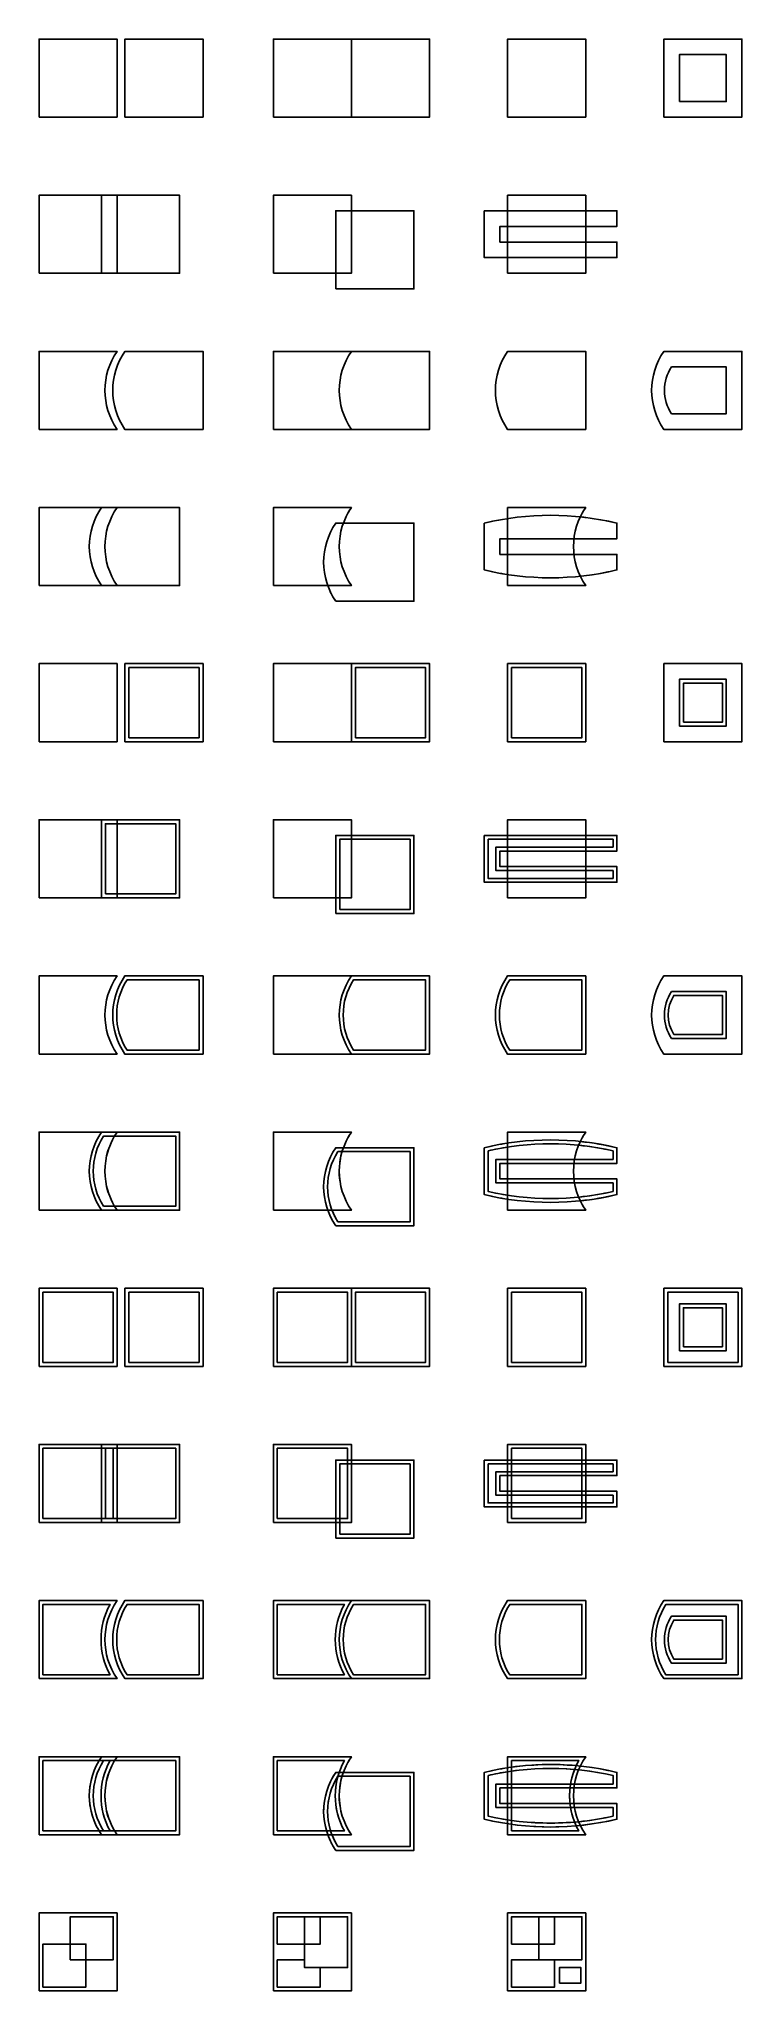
# Model space of a CAD drawing. Extents: x 10 to 100, y -190 to 60.
import ezdxf

# ---------------------------------------------------------------- set-up
doc = ezdxf.new("R2010")
doc.units = 0
for name, color, linetype in [('layer 1', 7, 'Continuous'), ('layer 10', 7, 'Continuous'), ('layer 11', 7, 'Continuous'), ('layer 12', 7, 'Continuous'), ('layer 13', 7, 'Continuous'), ('layer 14', 7, 'Continuous'), ('layer 15', 7, 'Continuous'), ('layer 16', 7, 'Continuous'), ('layer 17', 7, 'Continuous'), ('layer 18', 7, 'Continuous'), ('layer 19', 7, 'Continuous'), ('layer 2', 7, 'Continuous'), ('layer 20', 7, 'Continuous'), ('layer 21', 7, 'Continuous'), ('layer 22', 7, 'Continuous'), ('layer 23', 7, 'Continuous'), ('layer 24', 7, 'Continuous'), ('layer 25', 7, 'Continuous'), ('layer 26', 7, 'Continuous'), ('layer 27', 7, 'Continuous'), ('layer 28', 7, 'Continuous'), ('layer 29', 7, 'Continuous'), ('layer 3', 7, 'Continuous'), ('layer 30', 7, 'Continuous'), ('layer 31', 7, 'Continuous'), ('layer 32', 7, 'Continuous'), ('layer 33', 7, 'Continuous'), ('layer 34', 7, 'Continuous'), ('layer 35', 7, 'Continuous'), ('layer 36', 7, 'Continuous'), ('layer 37', 7, 'Continuous'), ('layer 38', 7, 'Continuous'), ('layer 39', 7, 'Continuous'), ('layer 4', 7, 'Continuous'), ('layer 40', 7, 'Continuous'), ('layer 41', 7, 'Continuous'), ('layer 42', 7, 'Continuous'), ('layer 43', 7, 'Continuous'), ('layer 44', 7, 'Continuous'), ('layer 45', 7, 'Continuous'), ('layer 5', 7, 'Continuous'), ('layer 6', 7, 'Continuous'), ('layer 7', 7, 'Continuous'), ('layer 8', 7, 'Continuous'), ('layer 9', 7, 'Continuous')]:
    doc.layers.add(name, color=color, linetype=linetype)

msp = doc.modelspace()

# ---------------------------------------------------------------- hatches: boundary and pattern name
at = {"layer": 'layer 1', "lineweight": 0}
h = msp.add_hatch(dxfattribs=at)
h.set_pattern_fill('LINE', color=4, scale=0.5, angle=45, style=0, pattern_type=0)
h.set_pattern_definition([])
h.paths.add_polyline_path([(10, 50), (20, 50), (20, 60), (10, 60)])
h = msp.add_hatch(dxfattribs=at)
h.set_pattern_fill('LINE', color=4, scale=0.5, angle=45, style=0, pattern_type=0)
h.set_pattern_definition([])
h.paths.add_polyline_path([(21, 50), (31, 50), (31, 60), (21, 60)])
at = {"layer": 'layer 10', "lineweight": 0}
h = msp.add_hatch(dxfattribs=at)
h.set_pattern_fill('LINE', color=4, scale=0.5, angle=45, style=0, pattern_type=0)
h.set_pattern_definition([])
h.paths.add_polyline_path([(70, 10), (80, 10), (80, 20), (70, 20, 0.31265)])
at = {"layer": 'layer 11', "lineweight": 0}
h = msp.add_hatch(dxfattribs=at)
h.set_pattern_fill('LINE', color=4, scale=0.5, angle=45, style=0, pattern_type=0)
h.set_pattern_definition([])
h.paths.add_polyline_path([(90, 10), (100, 10), (100, 20), (90, 20, 0.31265)])
at = {"layer": 'layer 12', "lineweight": 0}
h = msp.add_hatch(dxfattribs=at)
h.set_pattern_fill('LINE', color=4, scale=0.5, angle=45, style=0, pattern_type=0)
h.set_pattern_definition([])
h.paths.add_polyline_path([(20, -10), (28, -10), (28, 0), (20, 0), (18, 0), (10, 0), (10, -10), (18, -10)])
at = {"layer": 'layer 13', "lineweight": 0}
h = msp.add_hatch(dxfattribs=at)
h.set_pattern_fill('LINE', color=4, scale=0.5, angle=45, style=0, pattern_type=0)
h.set_pattern_definition([])
h.paths.add_polyline_path([(48.97, -2), (58, -2), (58, -12), (48, -12, -0.064399), (46.97, -10), (40, -10), (40, 0), (50, 0, 0.064399)])
at = {"layer": 'layer 14', "lineweight": 0}
h = msp.add_hatch(dxfattribs=at)
h.set_pattern_fill('LINE', color=4, scale=0.5, angle=45, style=0, pattern_type=0)
h.set_pattern_definition([])
h.paths.add_polyline_path([(79.3, -1.2, -0.032664), (84, -2), (84, -4), (78.49, -4, 0.057148), (78.49, -6), (84, -6), (84, -8, -0.032664), (79.3, -8.8, 0.039454), (80, -10), (70, -10), (70, -8.59, -0.020944), (67, -8), (67, -2, -0.020944), (70, -1.41), (70, 0), (80, 0, 0.039454)])
h.paths.add_polyline_path([(70, -4), (69, -4), (69, -6), (70, -6)])
at = {"layer": 'layer 15', "lineweight": 0}
h = msp.add_hatch(dxfattribs=at)
h.set_pattern_fill('LINE', color=4, scale=0.5, angle=45, style=0, pattern_type=0)
h.set_pattern_definition([])
h.paths.add_polyline_path([(10, -30), (20, -30), (20, -20), (10, -20)])
h = msp.add_hatch(dxfattribs=at)
h.set_pattern_fill('LINE', color=4, scale=0.5, angle=45, style=0, pattern_type=0)
h.set_pattern_definition([])
h.paths.add_polyline_path([(21, -30), (31, -30), (31, -20), (21, -20)])
h.paths.add_polyline_path([(21.5, -29.5), (30.5, -29.5), (30.5, -20.5), (21.5, -20.5)])
at = {"layer": 'layer 16', "lineweight": 0}
h = msp.add_hatch(dxfattribs=at)
h.set_pattern_fill('LINE', color=4, scale=0.5, angle=45, style=0, pattern_type=0)
h.set_pattern_definition([])
h.paths.add_polyline_path([(50, -30), (60, -30), (60, -20), (50, -20), (40, -20), (40, -30)])
h.paths.add_polyline_path([(50.5, -29.5), (59.5, -29.5), (59.5, -20.5), (50.5, -20.5)])
at = {"layer": 'layer 17', "lineweight": 0}
h = msp.add_hatch(dxfattribs=at)
h.set_pattern_fill('LINE', color=4, scale=0.5, angle=45, style=0, pattern_type=0)
h.set_pattern_definition([])
h.paths.add_polyline_path([(70, -30), (80, -30), (80, -20), (70, -20)])
h.paths.add_polyline_path([(70.5, -29.5), (79.5, -29.5), (79.5, -20.5), (70.5, -20.5)])
at = {"layer": 'layer 18', "lineweight": 0}
h = msp.add_hatch(dxfattribs=at)
h.set_pattern_fill('LINE', color=4, scale=0.5, angle=45, style=0, pattern_type=0)
h.set_pattern_definition([])
h.paths.add_polyline_path([(90, -30), (100, -30), (100, -20), (90, -20)])
at = {"layer": 'layer 19', "lineweight": 0}
h = msp.add_hatch(dxfattribs=at)
h.set_pattern_fill('LINE', color=4, scale=0.5, angle=45, style=0, pattern_type=0)
h.set_pattern_definition([])
h.paths.add_polyline_path([(20, -50), (28, -50), (28, -40), (20, -40), (18, -40), (10, -40), (10, -50), (18, -50)])
h.paths.add_polyline_path([(20, -49.5), (27.5, -49.5), (27.5, -40.5), (20, -40.5)])
at = {"layer": 'layer 2', "lineweight": 0}
h = msp.add_hatch(dxfattribs=at)
h.set_pattern_fill('LINE', color=4, scale=0.5, angle=45, style=0, pattern_type=0)
h.set_pattern_definition([])
h.paths.add_polyline_path([(50, 50), (60, 50), (60, 60), (50, 60), (40, 60), (40, 50)])
at = {"layer": 'layer 20', "lineweight": 0}
h = msp.add_hatch(dxfattribs=at)
h.set_pattern_fill('LINE', color=4, scale=0.5, angle=45, style=0, pattern_type=0)
h.set_pattern_definition([])
h.paths.add_polyline_path([(50, -42), (58, -42), (58, -52), (48, -52), (48, -50), (40, -50), (40, -40), (50, -40)])
h.paths.add_polyline_path([(50, -42.5), (57.5, -42.5), (57.5, -51.5), (48.5, -51.5), (48.5, -50), (50, -50)])
at = {"layer": 'layer 21', "lineweight": 0}
h = msp.add_hatch(dxfattribs=at)
h.set_pattern_fill('LINE', color=4, scale=0.5, angle=45, style=0, pattern_type=0)
h.set_pattern_definition([])
h.paths.add_polyline_path([(80, -42), (84, -42), (84, -44), (80, -44), (80, -46), (84, -46), (84, -48), (80, -48), (80, -50), (70, -50), (70, -48), (67, -48), (67, -42), (70, -42), (70, -40), (80, -40)])
h.paths.add_polyline_path([(70, -44), (69, -44), (69, -46), (70, -46)])
h.paths.add_polyline_path([(80, -42.5), (83.5, -42.5), (83.5, -43.5), (80, -43.5)])
h.paths.add_polyline_path([(70, -42.5), (67.5, -42.5), (67.5, -47.5), (70, -47.5), (70, -46.5), (68.5, -46.5), (68.5, -43.5), (70, -43.5)])
h.paths.add_polyline_path([(80, -46.5), (83.5, -46.5), (83.5, -47.5), (80, -47.5)])
at = {"layer": 'layer 22', "lineweight": 0}
h = msp.add_hatch(dxfattribs=at)
h.set_pattern_fill('LINE', color=4, scale=0.5, angle=45, style=0, pattern_type=0)
h.set_pattern_definition([])
h.paths.add_polyline_path([(10, -70), (20, -70, -0.31265), (20, -60), (10, -60)])
h = msp.add_hatch(dxfattribs=at)
h.set_pattern_fill('LINE', color=4, scale=0.5, angle=45, style=0, pattern_type=0)
h.set_pattern_definition([])
h.paths.add_polyline_path([(21, -70), (31, -70), (31, -60), (21, -60, 0.31265)])
h.paths.add_polyline_path([(21.27, -69.5), (30.5, -69.5), (30.5, -60.5), (21.27, -60.5, 0.295556)])
at = {"layer": 'layer 23', "lineweight": 0}
h = msp.add_hatch(dxfattribs=at)
h.set_pattern_fill('LINE', color=4, scale=0.5, angle=45, style=0, pattern_type=0)
h.set_pattern_definition([])
h.paths.add_polyline_path([(50, -70), (60, -70), (60, -60), (50, -60), (40, -60), (40, -70)])
h.paths.add_polyline_path([(50.27, -69.5), (59.5, -69.5), (59.5, -60.5), (50.27, -60.5, 0.295556)])
at = {"layer": 'layer 24', "lineweight": 0}
h = msp.add_hatch(dxfattribs=at)
h.set_pattern_fill('LINE', color=4, scale=0.5, angle=45, style=0, pattern_type=0)
h.set_pattern_definition([])
h.paths.add_polyline_path([(70, -70), (80, -70), (80, -60), (70, -60, 0.31265)])
h.paths.add_polyline_path([(70.27, -69.5), (79.5, -69.5), (79.5, -60.5), (70.27, -60.5, 0.295556)])
at = {"layer": 'layer 25', "lineweight": 0}
h = msp.add_hatch(dxfattribs=at)
h.set_pattern_fill('LINE', color=4, scale=0.5, angle=45, style=0, pattern_type=0)
h.set_pattern_definition([])
h.paths.add_polyline_path([(90, -70), (100, -70), (100, -60), (90, -60, 0.31265)])
at = {"layer": 'layer 26', "lineweight": 0}
h = msp.add_hatch(dxfattribs=at)
h.set_pattern_fill('LINE', color=4, scale=0.5, angle=45, style=0, pattern_type=0)
h.set_pattern_definition([])
h.paths.add_polyline_path([(20, -90), (28, -90), (28, -80), (20, -80), (18, -80), (10, -80), (10, -90), (18, -90)])
h.paths.add_polyline_path([(19.68, -89.5), (27.5, -89.5), (27.5, -80.5), (19.68, -80.5, 0.275831)])
at = {"layer": 'layer 27', "lineweight": 0}
h = msp.add_hatch(dxfattribs=at)
h.set_pattern_fill('LINE', color=4, scale=0.5, angle=45, style=0, pattern_type=0)
h.set_pattern_definition([])
h.paths.add_polyline_path([(48.97, -82), (58, -82), (58, -92), (48, -92, -0.064399), (46.97, -90), (40, -90), (40, -80), (50, -80, 0.064399)])
h.paths.add_polyline_path([(48.8, -82.5), (57.5, -82.5), (57.5, -91.5), (48.27, -91.5, -0.051017), (47.5, -90), (50, -90, -0.227521)])
at = {"layer": 'layer 28', "lineweight": 0}
h = msp.add_hatch(dxfattribs=at)
h.set_pattern_fill('LINE', color=4, scale=0.5, angle=45, style=0, pattern_type=0)
h.set_pattern_definition([])
h.paths.add_polyline_path([(79.3, -81.2, -0.032664), (84, -82), (84, -84), (78.49, -84, 0.057148), (78.49, -86), (84, -86), (84, -88, -0.032664), (79.3, -88.8, 0.039454), (80, -90), (70, -90), (70, -88.59, -0.020944), (67, -88), (67, -82, -0.020944), (70, -81.41), (70, -80), (80, -80, 0.039454)])
h.paths.add_polyline_path([(70, -84), (69, -84), (69, -86), (70, -86)])
h.paths.add_polyline_path([(79.09, -81.68, -0.031055), (83.5, -82.4), (83.5, -83.5), (78.57, -83.5, -0.054213)])
h.paths.add_polyline_path([(70, -81.92, 0.017679), (67.5, -82.4), (67.5, -87.6, 0.017679), (70, -88.08), (70, -86.5), (68.5, -86.5), (68.5, -83.5), (70, -83.5)])
h.paths.add_polyline_path([(78.57, -86.5), (83.5, -86.5), (83.5, -87.6, -0.031055), (79.09, -88.32, -0.054213)])
at = {"layer": 'layer 29', "lineweight": 0}
h = msp.add_hatch(dxfattribs=at)
h.set_pattern_fill('LINE', color=4, scale=0.5, angle=45, style=0, pattern_type=0)
h.set_pattern_definition([])
h.paths.add_polyline_path([(10, -110), (20, -110), (20, -100), (10, -100)])
h.paths.add_polyline_path([(10.5, -109.5), (19.5, -109.5), (19.5, -100.5), (10.5, -100.5)])
h = msp.add_hatch(dxfattribs=at)
h.set_pattern_fill('LINE', color=4, scale=0.5, angle=45, style=0, pattern_type=0)
h.set_pattern_definition([])
h.paths.add_polyline_path([(21, -110), (31, -110), (31, -100), (21, -100)])
h.paths.add_polyline_path([(21.5, -109.5), (30.5, -109.5), (30.5, -100.5), (21.5, -100.5)])
at = {"layer": 'layer 3', "lineweight": 0}
h = msp.add_hatch(dxfattribs=at)
h.set_pattern_fill('LINE', color=4, scale=0.5, angle=45, style=0, pattern_type=0)
h.set_pattern_definition([])
h.paths.add_polyline_path([(70, 50), (80, 50), (80, 60), (70, 60)])
at = {"layer": 'layer 30', "lineweight": 0}
h = msp.add_hatch(dxfattribs=at)
h.set_pattern_fill('LINE', color=4, scale=0.5, angle=45, style=0, pattern_type=0)
h.set_pattern_definition([])
h.paths.add_polyline_path([(50, -110), (60, -110), (60, -100), (50, -100), (40, -100), (40, -110)])
h.paths.add_polyline_path([(50.5, -109.5), (59.5, -109.5), (59.5, -100.5), (50.5, -100.5)])
h.paths.add_polyline_path([(40.5, -109.5), (49.5, -109.5), (49.5, -100.5), (40.5, -100.5)])
at = {"layer": 'layer 31', "lineweight": 0}
h = msp.add_hatch(dxfattribs=at)
h.set_pattern_fill('LINE', color=4, scale=0.5, angle=45, style=0, pattern_type=0)
h.set_pattern_definition([])
h.paths.add_polyline_path([(70, -110), (80, -110), (80, -100), (70, -100)])
h.paths.add_polyline_path([(70.5, -109.5), (79.5, -109.5), (79.5, -100.5), (70.5, -100.5)])
at = {"layer": 'layer 32', "lineweight": 0}
h = msp.add_hatch(dxfattribs=at)
h.set_pattern_fill('LINE', color=4, scale=0.5, angle=45, style=0, pattern_type=0)
h.set_pattern_definition([])
h.paths.add_polyline_path([(90, -110), (100, -110), (100, -100), (90, -100)])
h.paths.add_polyline_path([(90.5, -109.5), (99.5, -109.5), (99.5, -100.5), (90.5, -100.5)])
h = msp.add_hatch(dxfattribs=at)
h.set_pattern_fill('LINE', color=4, scale=0.5, angle=45, style=0, pattern_type=0)
h.set_pattern_definition([])
h.paths.add_polyline_path([(92, -108), (98, -108), (98, -102), (92, -102)])
h.paths.add_polyline_path([(92.5, -107.5), (97.5, -107.5), (97.5, -102.5), (92.5, -102.5)])
at = {"layer": 'layer 33', "lineweight": 0}
h = msp.add_hatch(dxfattribs=at)
h.set_pattern_fill('LINE', color=4, scale=0.5, angle=45, style=0, pattern_type=0)
h.set_pattern_definition([])
h.paths.add_polyline_path([(20, -130), (28, -130), (28, -120), (20, -120), (18, -120), (10, -120), (10, -130), (18, -130)])
h.paths.add_polyline_path([(18, -129.5), (18, -120.5), (10.5, -120.5), (10.5, -129.5)])
h.paths.add_polyline_path([(20, -129.5), (27.5, -129.5), (27.5, -120.5), (20, -120.5)])
h.paths.add_polyline_path([(19.5, -129.5), (19.5, -120.5), (18.5, -120.5), (18.5, -129.5)])
at = {"layer": 'layer 34', "lineweight": 0}
h = msp.add_hatch(dxfattribs=at)
h.set_pattern_fill('LINE', color=4, scale=0.5, angle=45, style=0, pattern_type=0)
h.set_pattern_definition([])
h.paths.add_polyline_path([(50, -122), (58, -122), (58, -132), (48, -132), (48, -130), (40, -130), (40, -120), (50, -120)])
h.paths.add_polyline_path([(49.5, -122), (48, -122), (48, -129.5), (40.5, -129.5), (40.5, -120.5), (49.5, -120.5)])
h.paths.add_polyline_path([(50, -122.5), (57.5, -122.5), (57.5, -131.5), (48.5, -131.5), (48.5, -130), (50, -130)])
h.paths.add_polyline_path([(49.5, -122.5), (48.5, -122.5), (48.5, -129.5), (49.5, -129.5)])
at = {"layer": 'layer 35', "lineweight": 0}
h = msp.add_hatch(dxfattribs=at)
h.set_pattern_fill('LINE', color=4, scale=0.5, angle=45, style=0, pattern_type=0)
h.set_pattern_definition([])
h.paths.add_polyline_path([(80, -122), (84, -122), (84, -124), (80, -124), (80, -126), (84, -126), (84, -128), (80, -128), (80, -130), (70, -130), (70, -128), (67, -128), (67, -122), (70, -122), (70, -120), (80, -120)])
h.paths.add_polyline_path([(79.5, -122), (70.5, -122), (70.5, -120.5), (79.5, -120.5)])
h.paths.add_polyline_path([(70, -124), (69, -124), (69, -126), (70, -126)])
h.paths.add_polyline_path([(79.5, -124), (70.5, -124), (70.5, -126), (79.5, -126)])
h.paths.add_polyline_path([(79.5, -128), (70.5, -128), (70.5, -129.5), (79.5, -129.5)])
h.paths.add_polyline_path([(80, -122.5), (83.5, -122.5), (83.5, -123.5), (80, -123.5)])
h.paths.add_polyline_path([(70, -122.5), (67.5, -122.5), (67.5, -127.5), (70, -127.5), (70, -126.5), (68.5, -126.5), (68.5, -123.5), (70, -123.5)])
h.paths.add_polyline_path([(79.5, -122.5), (70.5, -122.5), (70.5, -123.5), (79.5, -123.5)])
h.paths.add_polyline_path([(80, -126.5), (83.5, -126.5), (83.5, -127.5), (80, -127.5)])
h.paths.add_polyline_path([(79.5, -126.5), (70.5, -126.5), (70.5, -127.5), (79.5, -127.5)])
at = {"layer": 'layer 36', "lineweight": 0}
h = msp.add_hatch(dxfattribs=at)
h.set_pattern_fill('LINE', color=4, scale=0.5, angle=45, style=0, pattern_type=0)
h.set_pattern_definition([])
h.paths.add_polyline_path([(10, -150), (20, -150, -0.31265), (20, -140), (10, -140)])
h.paths.add_polyline_path([(10.5, -149.5), (19.1, -149.5, -0.258752), (19.1, -140.5), (10.5, -140.5)])
h = msp.add_hatch(dxfattribs=at)
h.set_pattern_fill('LINE', color=4, scale=0.5, angle=45, style=0, pattern_type=0)
h.set_pattern_definition([])
h.paths.add_polyline_path([(21, -150), (31, -150), (31, -140), (21, -140, 0.31265)])
h.paths.add_polyline_path([(21.27, -149.5), (30.5, -149.5), (30.5, -140.5), (21.27, -140.5, 0.295556)])
at = {"layer": 'layer 37', "lineweight": 0}
h = msp.add_hatch(dxfattribs=at)
h.set_pattern_fill('LINE', color=4, scale=0.5, angle=45, style=0, pattern_type=0)
h.set_pattern_definition([])
h.paths.add_polyline_path([(50, -150), (60, -150), (60, -140), (50, -140), (40, -140), (40, -150)])
h.paths.add_polyline_path([(50.27, -149.5), (59.5, -149.5), (59.5, -140.5), (50.27, -140.5, 0.295556)])
h.paths.add_polyline_path([(40.5, -149.5), (49.1, -149.5, -0.258752), (49.1, -140.5), (40.5, -140.5)])
at = {"layer": 'layer 38', "lineweight": 0}
h = msp.add_hatch(dxfattribs=at)
h.set_pattern_fill('LINE', color=4, scale=0.5, angle=45, style=0, pattern_type=0)
h.set_pattern_definition([])
h.paths.add_polyline_path([(70, -150), (80, -150), (80, -140), (70, -140, 0.31265)])
h.paths.add_polyline_path([(70.27, -149.5), (79.5, -149.5), (79.5, -140.5), (70.27, -140.5, 0.295556)])
at = {"layer": 'layer 39', "lineweight": 0}
h = msp.add_hatch(dxfattribs=at)
h.set_pattern_fill('LINE', color=4, scale=0.5, angle=45, style=0, pattern_type=0)
h.set_pattern_definition([])
h.paths.add_polyline_path([(90, -150), (100, -150), (100, -140), (90, -140, 0.31265)])
h.paths.add_polyline_path([(90.27, -149.5), (99.5, -149.5), (99.5, -140.5), (90.27, -140.5, 0.295556)])
h = msp.add_hatch(dxfattribs=at)
h.set_pattern_fill('LINE', color=4, scale=0.5, angle=45, style=0, pattern_type=0)
h.set_pattern_definition([])
h.paths.add_polyline_path([(91, -148), (98, -148), (98, -142), (91, -142, 0.31265)])
h.paths.add_polyline_path([(91.27, -147.5), (97.5, -147.5), (97.5, -142.5), (91.27, -142.5, 0.283282)])
at = {"layer": 'layer 4', "lineweight": 0}
h = msp.add_hatch(dxfattribs=at)
h.set_pattern_fill('LINE', color=4, scale=0.5, angle=45, style=0, pattern_type=0)
h.set_pattern_definition([])
h.paths.add_polyline_path([(90, 50), (100, 50), (100, 60), (90, 60)])
at = {"layer": 'layer 40', "lineweight": 0}
h = msp.add_hatch(dxfattribs=at)
h.set_pattern_fill('LINE', color=4, scale=0.5, angle=45, style=0, pattern_type=0)
h.set_pattern_definition([])
h.paths.add_polyline_path([(20, -170), (28, -170), (28, -160), (20, -160), (18, -160), (10, -160), (10, -170), (18, -170)])
h.paths.add_polyline_path([(17.68, -169.5, -0.275831), (17.68, -160.5), (10.5, -160.5), (10.5, -169.5)])
h.paths.add_polyline_path([(19.68, -169.5), (27.5, -169.5), (27.5, -160.5), (19.68, -160.5, 0.275831)])
h.paths.add_polyline_path([(19.1, -169.5, -0.258752), (19.1, -160.5), (18.27, -160.5, 0.295556), (18.27, -169.5)])
at = {"layer": 'layer 41', "lineweight": 0}
h = msp.add_hatch(dxfattribs=at)
h.set_pattern_fill('LINE', color=4, scale=0.5, angle=45, style=0, pattern_type=0)
h.set_pattern_definition([])
h.paths.add_polyline_path([(48.97, -162), (58, -162), (58, -172), (48, -172, -0.064399), (46.97, -170), (40, -170), (40, -160), (50, -160, 0.064399)])
h.paths.add_polyline_path([(48.44, -162), (48, -162, 0.227521), (46.8, -169.5), (40.5, -169.5), (40.5, -160.5), (49.1, -160.5, 0.044311)])
h.paths.add_polyline_path([(48.8, -162.5), (57.5, -162.5), (57.5, -171.5), (48.27, -171.5, -0.051017), (47.5, -170), (50, -170, -0.227521)])
h.paths.add_polyline_path([(48.28, -162.5), (48.27, -162.5, 0.224027), (47.32, -169.5), (49.1, -169.5, -0.19731)])
at = {"layer": 'layer 42', "lineweight": 0}
h = msp.add_hatch(dxfattribs=at)
h.set_pattern_fill('LINE', color=4, scale=0.5, angle=45, style=0, pattern_type=0)
h.set_pattern_definition([])
h.paths.add_polyline_path([(79.3, -161.2, -0.032664), (84, -162), (84, -164), (78.49, -164, 0.057148), (78.49, -166), (84, -166), (84, -168, -0.032664), (79.3, -168.8, 0.039454), (80, -170), (70, -170), (70, -168.59, -0.020944), (67, -168), (67, -162, -0.020944), (70, -161.41), (70, -160), (80, -160, 0.039454)])
h.paths.add_polyline_path([(78.78, -161.14, 0.05688), (70.5, -161.34), (70.5, -160.5), (79.1, -160.5, 0.019443)])
h.paths.add_polyline_path([(70, -164), (69, -164), (69, -166), (70, -166)])
h.paths.add_polyline_path([(77.99, -164), (70.5, -164), (70.5, -166), (77.99, -166, -0.05405)])
h.paths.add_polyline_path([(78.78, -168.86, -0.05688), (70.5, -168.66), (70.5, -169.5), (79.1, -169.5, -0.019443)])
h.paths.add_polyline_path([(79.09, -161.68, -0.031055), (83.5, -162.4), (83.5, -163.5), (78.57, -163.5, -0.054213)])
h.paths.add_polyline_path([(70, -161.92, 0.017679), (67.5, -162.4), (67.5, -167.6, 0.017679), (70, -168.08), (70, -166.5), (68.5, -166.5), (68.5, -163.5), (70, -163.5)])
h.paths.add_polyline_path([(78.57, -161.63, 0.056243), (70.5, -161.85), (70.5, -163.5), (78.06, -163.5, -0.052448)])
h.paths.add_polyline_path([(78.57, -166.5), (83.5, -166.5), (83.5, -167.6, -0.031055), (79.09, -168.32, -0.054213)])
h.paths.add_polyline_path([(78.06, -166.5), (70.5, -166.5), (70.5, -168.15, 0.056243), (78.57, -168.37, -0.052448)])
at = {"layer": 'layer 43', "lineweight": 0}
h = msp.add_hatch(dxfattribs=at)
h.set_pattern_fill('LINE', color=4, scale=0.5, angle=45, style=0, pattern_type=0)
h.set_pattern_definition([])
h.paths.add_polyline_path([(10, -190), (20, -190), (20, -180), (10, -180)])
h.paths.add_polyline_path([(16, -186), (14, -186), (14, -184), (16, -184)])
at = {"layer": 'layer 44', "lineweight": 0}
h = msp.add_hatch(dxfattribs=at)
h.set_pattern_fill('LINE', color=4, scale=0.5, angle=45, style=0, pattern_type=0)
h.set_pattern_definition([])
h.paths.add_polyline_path([(40, -190), (50, -190), (50, -180), (40, -180)])
h.paths.add_polyline_path([(44, -184), (44, -180.5), (46, -180.5), (46, -184)])
at = {"layer": 'layer 45', "lineweight": 0}
h = msp.add_hatch(dxfattribs=at)
h.set_pattern_fill('LINE', color=4, scale=0.5, angle=45, style=0, pattern_type=0)
h.set_pattern_definition([])
h.paths.add_polyline_path([(70, -190), (80, -190), (80, -180), (70, -180)])
h.paths.add_polyline_path([(76, -180.5), (74, -180.5), (74, -184), (76, -184)])
at = {"layer": 'layer 5', "lineweight": 0}
h = msp.add_hatch(dxfattribs=at)
h.set_pattern_fill('LINE', color=4, scale=0.5, angle=45, style=0, pattern_type=0)
h.set_pattern_definition([])
h.paths.add_polyline_path([(20, 30), (28, 30), (28, 40), (20, 40), (18, 40), (10, 40), (10, 30), (18, 30)])
at = {"layer": 'layer 6', "lineweight": 0}
h = msp.add_hatch(dxfattribs=at)
h.set_pattern_fill('LINE', color=4, scale=0.5, angle=45, style=0, pattern_type=0)
h.set_pattern_definition([])
h.paths.add_polyline_path([(50, 38), (58, 38), (58, 28), (48, 28), (48, 30), (40, 30), (40, 40), (50, 40)])
at = {"layer": 'layer 7', "lineweight": 0}
h = msp.add_hatch(dxfattribs=at)
h.set_pattern_fill('LINE', color=4, scale=0.5, angle=45, style=0, pattern_type=0)
h.set_pattern_definition([])
h.paths.add_polyline_path([(80, 38), (84, 38), (84, 36), (80, 36), (80, 34), (84, 34), (84, 32), (80, 32), (80, 30), (70, 30), (70, 32), (67, 32), (67, 38), (70, 38), (70, 40), (80, 40)])
h.paths.add_polyline_path([(70, 36), (69, 36), (69, 34), (70, 34)])
at = {"layer": 'layer 8', "lineweight": 0}
h = msp.add_hatch(dxfattribs=at)
h.set_pattern_fill('LINE', color=4, scale=0.5, angle=45, style=0, pattern_type=0)
h.set_pattern_definition([])
h.paths.add_polyline_path([(10, 10), (20, 10, -0.31265), (20, 20), (10, 20)])
h = msp.add_hatch(dxfattribs=at)
h.set_pattern_fill('LINE', color=4, scale=0.5, angle=45, style=0, pattern_type=0)
h.set_pattern_definition([])
h.paths.add_polyline_path([(21, 10), (31, 10), (31, 20), (21, 20, 0.31265)])
at = {"layer": 'layer 9', "lineweight": 0}
h = msp.add_hatch(dxfattribs=at)
h.set_pattern_fill('LINE', color=4, scale=0.5, angle=45, style=0, pattern_type=0)
h.set_pattern_definition([])
h.paths.add_polyline_path([(50, 10), (60, 10), (60, 20), (50, 20), (40, 20), (40, 10)])

# ---------------------------------------------------------------- linework, layer by layer
at = {"layer": 'layer 1', "color": 2}
msp.add_lwpolyline([(10, 50), (20, 50), (20, 60), (10, 60)], close=True, dxfattribs=at)
at = {"layer": 'layer 1', "color": 4, "lineweight": 13}
for points in [[(10, 50), (20, 50), (20, 60), (10, 60)], [(21, 50), (31, 50), (31, 60), (21, 60)]]:
    msp.add_lwpolyline(points, close=True, dxfattribs=at)
at = {"layer": 'layer 1', "color": 3}
msp.add_lwpolyline([(21, 50), (31, 50), (31, 60), (21, 60)], close=True, dxfattribs=at)
at = {"layer": 'layer 10', "color": 3}
msp.add_lwpolyline([(70, 10), (80, 10), (80, 20), (70, 20, 0.31265)], format="xyb", close=True, dxfattribs=at)
at = {"layer": 'layer 10', "color": 2}
msp.add_lwpolyline([(70, 10), (80, 10), (80, 20), (70, 20, 0.31265)], format="xyb", close=True, dxfattribs=at)
at = {"layer": 'layer 10', "color": 4, "lineweight": 13}
msp.add_lwpolyline([(70, 10), (80, 10), (80, 20), (70, 20, 0.31265)], format="xyb", close=True, dxfattribs=at)
at = {"layer": 'layer 11', "color": 2}
msp.add_lwpolyline([(90, 10), (100, 10), (100, 20), (90, 20, 0.31265)], format="xyb", close=True, dxfattribs=at)
at = {"layer": 'layer 11', "color": 4, "lineweight": 13}
msp.add_lwpolyline([(90, 10), (100, 10), (100, 20), (90, 20, 0.31265)], format="xyb", close=True, dxfattribs=at)
at = {"layer": 'layer 11', "color": 3}
msp.add_lwpolyline([(91, 12), (98, 12), (98, 18), (91, 18, 0.31265)], format="xyb", close=True, dxfattribs=at)
at = {"layer": 'layer 12', "color": 2}
msp.add_lwpolyline([(10, -10), (20, -10, -0.31265), (20, 0), (10, 0)], format="xyb", close=True, dxfattribs=at)
at = {"layer": 'layer 12', "color": 4, "lineweight": 13}
msp.add_lwpolyline([(20, -10), (28, -10), (28, 0), (20, 0), (18, 0), (10, 0), (10, -10), (18, -10)], close=True, dxfattribs=at)
at = {"layer": 'layer 12', "color": 3}
msp.add_lwpolyline([(18, -10), (28, -10), (28, 0), (18, 0, 0.31265)], format="xyb", close=True, dxfattribs=at)
at = {"layer": 'layer 13', "color": 2}
msp.add_lwpolyline([(40, -10), (50, -10, -0.31265), (50, 0), (40, 0)], format="xyb", close=True, dxfattribs=at)
at = {"layer": 'layer 13', "color": 4, "lineweight": 13}
msp.add_lwpolyline([(48.97, -2), (58, -2), (58, -12), (48, -12, -0.064399), (46.97, -10), (40, -10), (40, 0), (50, 0, 0.064399)], format="xyb", close=True, dxfattribs=at)
at = {"layer": 'layer 13', "color": 3}
msp.add_lwpolyline([(48, -12), (58, -12), (58, -2), (48, -2, 0.31265)], format="xyb", close=True, dxfattribs=at)
at = {"layer": 'layer 14', "color": 4, "lineweight": 13}
msp.add_lwpolyline([(79.3, -1.2, -0.032664), (84, -2), (84, -4), (78.49, -4, 0.057148), (78.49, -6), (84, -6), (84, -8, -0.032664), (79.3, -8.8, 0.039454), (80, -10), (70, -10), (70, -8.59, -0.020944), (67, -8), (67, -2, -0.020944), (70, -1.41), (70, 0), (80, 0, 0.039454)], format="xyb", close=True, dxfattribs=at)
at = {"layer": 'layer 14', "color": 2}
msp.add_lwpolyline([(70, -10), (80, -10, -0.31265), (80, 0), (70, 0)], format="xyb", close=True, dxfattribs=at)
at = {"layer": 'layer 14', "color": 3}
msp.add_lwpolyline([(67, -2, -0.11805), (84, -2), (84, -4), (69, -4), (69, -6), (84, -6), (84, -8, -0.11805), (67, -8)], format="xyb", close=True, dxfattribs=at)
at = {"layer": 'layer 14', "color": 4, "lineweight": 13}
msp.add_lwpolyline([(70, -4), (69, -4), (69, -6), (70, -6)], close=True, dxfattribs=at)
at = {"layer": 'layer 15', "color": 2}
msp.add_lwpolyline([(10, -30), (20, -30), (20, -20), (10, -20)], close=True, dxfattribs=at)
at = {"layer": 'layer 15', "color": 4, "lineweight": 13}
for points in [[(10, -30), (20, -30), (20, -20), (10, -20)], [(21, -30), (31, -30), (31, -20), (21, -20)], [(21.5, -29.5), (30.5, -29.5), (30.5, -20.5), (21.5, -20.5)]]:
    msp.add_lwpolyline(points, close=True, dxfattribs=at)
at = {"layer": 'layer 15', "color": 3}
for points in [[(21, -30), (31, -30), (31, -20), (21, -20)], [(21.5, -29.5), (30.5, -29.5), (30.5, -20.5), (21.5, -20.5)]]:
    msp.add_lwpolyline(points, close=True, dxfattribs=at)
at = {"layer": 'layer 16', "color": 2}
msp.add_lwpolyline([(40, -30), (50, -30), (50, -20), (40, -20)], close=True, dxfattribs=at)
at = {"layer": 'layer 16', "color": 4, "lineweight": 13}
for points in [[(50, -30), (60, -30), (60, -20), (50, -20), (40, -20), (40, -30)], [(50.5, -29.5), (59.5, -29.5), (59.5, -20.5), (50.5, -20.5)]]:
    msp.add_lwpolyline(points, close=True, dxfattribs=at)
at = {"layer": 'layer 16', "color": 3}
for points in [[(50, -30), (60, -30), (60, -20), (50, -20)], [(50.5, -29.5), (59.5, -29.5), (59.5, -20.5), (50.5, -20.5)]]:
    msp.add_lwpolyline(points, close=True, dxfattribs=at)
at = {"layer": 'layer 17', "color": 3}
for points in [[(70, -30), (80, -30), (80, -20), (70, -20)], [(70.5, -29.5), (79.5, -29.5), (79.5, -20.5), (70.5, -20.5)]]:
    msp.add_lwpolyline(points, close=True, dxfattribs=at)
at = {"layer": 'layer 17', "color": 2}
msp.add_lwpolyline([(70, -30), (80, -30), (80, -20), (70, -20)], close=True, dxfattribs=at)
at = {"layer": 'layer 17', "color": 4, "lineweight": 13}
for points in [[(70, -30), (80, -30), (80, -20), (70, -20)], [(70.5, -29.5), (79.5, -29.5), (79.5, -20.5), (70.5, -20.5)]]:
    msp.add_lwpolyline(points, close=True, dxfattribs=at)
at = {"layer": 'layer 18', "color": 2}
msp.add_lwpolyline([(90, -30), (100, -30), (100, -20), (90, -20)], close=True, dxfattribs=at)
at = {"layer": 'layer 18', "color": 4, "lineweight": 13}
msp.add_lwpolyline([(90, -30), (100, -30), (100, -20), (90, -20)], close=True, dxfattribs=at)
at = {"layer": 'layer 18', "color": 3}
for points in [[(92, -28), (98, -28), (98, -22), (92, -22)], [(92.5, -27.5), (97.5, -27.5), (97.5, -22.5), (92.5, -22.5)]]:
    msp.add_lwpolyline(points, close=True, dxfattribs=at)
at = {"layer": 'layer 19', "color": 2}
msp.add_lwpolyline([(10, -50), (20, -50), (20, -40), (10, -40)], close=True, dxfattribs=at)
at = {"layer": 'layer 19', "color": 4, "lineweight": 13}
for points in [[(20, -50), (28, -50), (28, -40), (20, -40), (18, -40), (10, -40), (10, -50), (18, -50)], [(20, -49.5), (27.5, -49.5), (27.5, -40.5), (20, -40.5)]]:
    msp.add_lwpolyline(points, close=True, dxfattribs=at)
at = {"layer": 'layer 19', "color": 3}
for points in [[(18, -50), (28, -50), (28, -40), (18, -40)], [(18.5, -49.5), (27.5, -49.5), (27.5, -40.5), (18.5, -40.5)]]:
    msp.add_lwpolyline(points, close=True, dxfattribs=at)
at = {"layer": 'layer 2', "color": 2}
msp.add_lwpolyline([(40, 50), (50, 50), (50, 60), (40, 60)], close=True, dxfattribs=at)
at = {"layer": 'layer 2', "color": 4, "lineweight": 13}
msp.add_lwpolyline([(50, 50), (60, 50), (60, 60), (50, 60), (40, 60), (40, 50)], close=True, dxfattribs=at)
at = {"layer": 'layer 2', "color": 3}
msp.add_lwpolyline([(50, 50), (60, 50), (60, 60), (50, 60)], close=True, dxfattribs=at)
at = {"layer": 'layer 20', "color": 2}
msp.add_lwpolyline([(40, -50), (50, -50), (50, -40), (40, -40)], close=True, dxfattribs=at)
at = {"layer": 'layer 20', "color": 4, "lineweight": 13}
for points in [[(50, -42), (58, -42), (58, -52), (48, -52), (48, -50), (40, -50), (40, -40), (50, -40)], [(50, -42.5), (57.5, -42.5), (57.5, -51.5), (48.5, -51.5), (48.5, -50), (50, -50)]]:
    msp.add_lwpolyline(points, close=True, dxfattribs=at)
at = {"layer": 'layer 20', "color": 3}
for points in [[(48, -52), (58, -52), (58, -42), (48, -42)], [(48.5, -51.5), (57.5, -51.5), (57.5, -42.5), (48.5, -42.5)]]:
    msp.add_lwpolyline(points, close=True, dxfattribs=at)
at = {"layer": 'layer 21', "color": 4, "lineweight": 13}
for points in [[(80, -42), (84, -42), (84, -44), (80, -44), (80, -46), (84, -46), (84, -48), (80, -48), (80, -50), (70, -50), (70, -48), (67, -48), (67, -42), (70, -42), (70, -40), (80, -40)], [(70, -42.5), (67.5, -42.5), (67.5, -47.5), (70, -47.5), (70, -46.5), (68.5, -46.5), (68.5, -43.5), (70, -43.5)], [(80, -42.5), (83.5, -42.5), (83.5, -43.5), (80, -43.5)], [(70, -44), (69, -44), (69, -46), (70, -46)], [(80, -46.5), (83.5, -46.5), (83.5, -47.5), (80, -47.5)]]:
    msp.add_lwpolyline(points, close=True, dxfattribs=at)
at = {"layer": 'layer 21', "color": 2}
msp.add_lwpolyline([(70, -50), (80, -50), (80, -40), (70, -40)], close=True, dxfattribs=at)
at = {"layer": 'layer 21', "color": 3}
for points in [[(67, -42), (84, -42), (84, -44), (69, -44), (69, -46), (84, -46), (84, -48), (67, -48)], [(67.5, -42.5), (83.5, -42.5), (83.5, -43.5), (68.5, -43.5), (68.5, -46.5), (83.5, -46.5), (83.5, -47.5), (67.5, -47.5)]]:
    msp.add_lwpolyline(points, close=True, dxfattribs=at)
at = {"layer": 'layer 22', "color": 2}
msp.add_lwpolyline([(10, -70), (20, -70, -0.31265), (20, -60), (10, -60)], format="xyb", close=True, dxfattribs=at)
at = {"layer": 'layer 22', "color": 4, "lineweight": 13}
for points in [[(10, -70), (20, -70, -0.31265), (20, -60), (10, -60)], [(21, -70), (31, -70), (31, -60), (21, -60, 0.31265)], [(21.27, -69.5), (30.5, -69.5), (30.5, -60.5), (21.27, -60.5, 0.295556)]]:
    msp.add_lwpolyline(points, format="xyb", close=True, dxfattribs=at)
at = {"layer": 'layer 22', "color": 3}
for points in [[(21, -70), (31, -70), (31, -60), (21, -60, 0.31265)], [(21.27, -69.5), (30.5, -69.5), (30.5, -60.5), (21.27, -60.5, 0.295556)]]:
    msp.add_lwpolyline(points, format="xyb", close=True, dxfattribs=at)
at = {"layer": 'layer 23', "color": 2}
msp.add_lwpolyline([(40, -70), (50, -70, -0.31265), (50, -60), (40, -60)], format="xyb", close=True, dxfattribs=at)
at = {"layer": 'layer 23', "color": 4, "lineweight": 13}
msp.add_lwpolyline([(50, -70), (60, -70), (60, -60), (50, -60), (40, -60), (40, -70)], close=True, dxfattribs=at)
at = {"layer": 'layer 23', "color": 3}
for points in [[(50, -70), (60, -70), (60, -60), (50, -60, 0.31265)], [(50.27, -69.5), (59.5, -69.5), (59.5, -60.5), (50.27, -60.5, 0.295556)]]:
    msp.add_lwpolyline(points, format="xyb", close=True, dxfattribs=at)
at = {"layer": 'layer 23', "color": 4, "lineweight": 13}
msp.add_lwpolyline([(50.27, -69.5), (59.5, -69.5), (59.5, -60.5), (50.27, -60.5, 0.295556)], format="xyb", close=True, dxfattribs=at)
at = {"layer": 'layer 24', "color": 3}
for points in [[(70, -70), (80, -70), (80, -60), (70, -60, 0.31265)], [(70.27, -69.5), (79.5, -69.5), (79.5, -60.5), (70.27, -60.5, 0.295556)]]:
    msp.add_lwpolyline(points, format="xyb", close=True, dxfattribs=at)
at = {"layer": 'layer 24', "color": 2}
msp.add_lwpolyline([(70, -70), (80, -70), (80, -60), (70, -60, 0.31265)], format="xyb", close=True, dxfattribs=at)
at = {"layer": 'layer 24', "color": 4, "lineweight": 13}
for points in [[(70, -70), (80, -70), (80, -60), (70, -60, 0.31265)], [(70.27, -69.5), (79.5, -69.5), (79.5, -60.5), (70.27, -60.5, 0.295556)]]:
    msp.add_lwpolyline(points, format="xyb", close=True, dxfattribs=at)
at = {"layer": 'layer 25', "color": 2}
msp.add_lwpolyline([(90, -70), (100, -70), (100, -60), (90, -60, 0.31265)], format="xyb", close=True, dxfattribs=at)
at = {"layer": 'layer 25', "color": 4, "lineweight": 13}
msp.add_lwpolyline([(90, -70), (100, -70), (100, -60), (90, -60, 0.31265)], format="xyb", close=True, dxfattribs=at)
at = {"layer": 'layer 25', "color": 3}
for points in [[(91, -68), (98, -68), (98, -62), (91, -62, 0.31265)], [(91.27, -67.5), (97.5, -67.5), (97.5, -62.5), (91.27, -62.5, 0.283282)]]:
    msp.add_lwpolyline(points, format="xyb", close=True, dxfattribs=at)
at = {"layer": 'layer 26', "color": 2}
msp.add_lwpolyline([(10, -90), (20, -90, -0.31265), (20, -80), (10, -80)], format="xyb", close=True, dxfattribs=at)
at = {"layer": 'layer 26', "color": 4, "lineweight": 13}
msp.add_lwpolyline([(20, -90), (28, -90), (28, -80), (20, -80), (18, -80), (10, -80), (10, -90), (18, -90)], close=True, dxfattribs=at)
at = {"layer": 'layer 26', "color": 3}
for points in [[(18, -90), (28, -90), (28, -80), (18, -80, 0.31265)], [(18.27, -89.5), (27.5, -89.5), (27.5, -80.5), (18.27, -80.5, 0.295556)]]:
    msp.add_lwpolyline(points, format="xyb", close=True, dxfattribs=at)
at = {"layer": 'layer 26', "color": 4, "lineweight": 13}
msp.add_lwpolyline([(19.68, -89.5), (27.5, -89.5), (27.5, -80.5), (19.68, -80.5, 0.275831)], format="xyb", close=True, dxfattribs=at)
at = {"layer": 'layer 27', "color": 2}
msp.add_lwpolyline([(40, -90), (50, -90, -0.31265), (50, -80), (40, -80)], format="xyb", close=True, dxfattribs=at)
at = {"layer": 'layer 27', "color": 4, "lineweight": 13}
for points in [[(48.97, -82), (58, -82), (58, -92), (48, -92, -0.064399), (46.97, -90), (40, -90), (40, -80), (50, -80, 0.064399)], [(48.8, -82.5), (57.5, -82.5), (57.5, -91.5), (48.27, -91.5, -0.051017), (47.5, -90), (50, -90, -0.227521)]]:
    msp.add_lwpolyline(points, format="xyb", close=True, dxfattribs=at)
at = {"layer": 'layer 27', "color": 3}
for points in [[(48, -92), (58, -92), (58, -82), (48, -82, 0.31265)], [(48.27, -91.5), (57.5, -91.5), (57.5, -82.5), (48.27, -82.5, 0.295556)]]:
    msp.add_lwpolyline(points, format="xyb", close=True, dxfattribs=at)
at = {"layer": 'layer 28', "color": 4, "lineweight": 13}
for points in [[(79.3, -81.2, -0.032664), (84, -82), (84, -84), (78.49, -84, 0.057148), (78.49, -86), (84, -86), (84, -88, -0.032664), (79.3, -88.8, 0.039454), (80, -90), (70, -90), (70, -88.59, -0.020944), (67, -88), (67, -82, -0.020944), (70, -81.41), (70, -80), (80, -80, 0.039454)], [(70, -81.92, 0.017679), (67.5, -82.4), (67.5, -87.6, 0.017679), (70, -88.08), (70, -86.5), (68.5, -86.5), (68.5, -83.5), (70, -83.5)], [(79.09, -81.68, -0.031055), (83.5, -82.4), (83.5, -83.5), (78.57, -83.5, -0.054213)], [(78.57, -86.5), (83.5, -86.5), (83.5, -87.6, -0.031055), (79.09, -88.32, -0.054213)]]:
    msp.add_lwpolyline(points, format="xyb", close=True, dxfattribs=at)
at = {"layer": 'layer 28', "color": 2}
msp.add_lwpolyline([(70, -90), (80, -90, -0.31265), (80, -80), (70, -80)], format="xyb", close=True, dxfattribs=at)
at = {"layer": 'layer 28', "color": 3}
for points in [[(67, -82, -0.11805), (84, -82), (84, -84), (69, -84), (69, -86), (84, -86), (84, -88, -0.11805), (67, -88)], [(67.5, -82.4, -0.112507), (83.5, -82.4), (83.5, -83.5), (68.5, -83.5), (68.5, -86.5), (83.5, -86.5), (83.5, -87.6, -0.112507), (67.5, -87.6)]]:
    msp.add_lwpolyline(points, format="xyb", close=True, dxfattribs=at)
at = {"layer": 'layer 28', "color": 4, "lineweight": 13}
msp.add_lwpolyline([(70, -84), (69, -84), (69, -86), (70, -86)], close=True, dxfattribs=at)
at = {"layer": 'layer 29', "color": 2}
for points in [[(10, -110), (20, -110), (20, -100), (10, -100)], [(10.5, -109.5), (19.5, -109.5), (19.5, -100.5), (10.5, -100.5)]]:
    msp.add_lwpolyline(points, close=True, dxfattribs=at)
at = {"layer": 'layer 29', "color": 4, "lineweight": 13}
for points in [[(10, -110), (20, -110), (20, -100), (10, -100)], [(21, -110), (31, -110), (31, -100), (21, -100)], [(10.5, -109.5), (19.5, -109.5), (19.5, -100.5), (10.5, -100.5)], [(21.5, -109.5), (30.5, -109.5), (30.5, -100.5), (21.5, -100.5)]]:
    msp.add_lwpolyline(points, close=True, dxfattribs=at)
at = {"layer": 'layer 29', "color": 3}
for points in [[(21, -110), (31, -110), (31, -100), (21, -100)], [(21.5, -109.5), (30.5, -109.5), (30.5, -100.5), (21.5, -100.5)]]:
    msp.add_lwpolyline(points, close=True, dxfattribs=at)
at = {"layer": 'layer 3', "color": 3}
msp.add_lwpolyline([(70, 50), (80, 50), (80, 60), (70, 60)], close=True, dxfattribs=at)
at = {"layer": 'layer 3', "color": 2}
msp.add_lwpolyline([(70, 50), (80, 50), (80, 60), (70, 60)], close=True, dxfattribs=at)
at = {"layer": 'layer 3', "color": 4, "lineweight": 13}
msp.add_lwpolyline([(70, 50), (80, 50), (80, 60), (70, 60)], close=True, dxfattribs=at)
at = {"layer": 'layer 30', "color": 2}
for points in [[(40, -110), (50, -110), (50, -100), (40, -100)], [(40.5, -109.5), (49.5, -109.5), (49.5, -100.5), (40.5, -100.5)]]:
    msp.add_lwpolyline(points, close=True, dxfattribs=at)
at = {"layer": 'layer 30', "color": 4, "lineweight": 13}
for points in [[(50, -110), (60, -110), (60, -100), (50, -100), (40, -100), (40, -110)], [(40.5, -109.5), (49.5, -109.5), (49.5, -100.5), (40.5, -100.5)], [(50.5, -109.5), (59.5, -109.5), (59.5, -100.5), (50.5, -100.5)]]:
    msp.add_lwpolyline(points, close=True, dxfattribs=at)
at = {"layer": 'layer 30', "color": 3}
for points in [[(50, -110), (60, -110), (60, -100), (50, -100)], [(50.5, -109.5), (59.5, -109.5), (59.5, -100.5), (50.5, -100.5)]]:
    msp.add_lwpolyline(points, close=True, dxfattribs=at)
at = {"layer": 'layer 31', "color": 3}
for points in [[(70, -110), (80, -110), (80, -100), (70, -100)], [(70.5, -109.5), (79.5, -109.5), (79.5, -100.5), (70.5, -100.5)]]:
    msp.add_lwpolyline(points, close=True, dxfattribs=at)
at = {"layer": 'layer 31', "color": 2}
for points in [[(70, -110), (80, -110), (80, -100), (70, -100)], [(70.5, -109.5), (79.5, -109.5), (79.5, -100.5), (70.5, -100.5)]]:
    msp.add_lwpolyline(points, close=True, dxfattribs=at)
at = {"layer": 'layer 31', "color": 4, "lineweight": 13}
for points in [[(70, -110), (80, -110), (80, -100), (70, -100)], [(70.5, -109.5), (79.5, -109.5), (79.5, -100.5), (70.5, -100.5)]]:
    msp.add_lwpolyline(points, close=True, dxfattribs=at)
at = {"layer": 'layer 32', "color": 2}
for points in [[(90, -110), (100, -110), (100, -100), (90, -100)], [(90.5, -109.5), (99.5, -109.5), (99.5, -100.5), (90.5, -100.5)]]:
    msp.add_lwpolyline(points, close=True, dxfattribs=at)
at = {"layer": 'layer 32', "color": 4, "lineweight": 13}
for points in [[(90, -110), (100, -110), (100, -100), (90, -100)], [(90.5, -109.5), (99.5, -109.5), (99.5, -100.5), (90.5, -100.5)], [(92, -108), (98, -108), (98, -102), (92, -102)], [(92.5, -107.5), (97.5, -107.5), (97.5, -102.5), (92.5, -102.5)]]:
    msp.add_lwpolyline(points, close=True, dxfattribs=at)
at = {"layer": 'layer 32', "color": 3}
for points in [[(92, -108), (98, -108), (98, -102), (92, -102)], [(92.5, -107.5), (97.5, -107.5), (97.5, -102.5), (92.5, -102.5)]]:
    msp.add_lwpolyline(points, close=True, dxfattribs=at)
at = {"layer": 'layer 33', "color": 2}
for points in [[(10, -130), (20, -130), (20, -120), (10, -120)], [(10.5, -129.5), (19.5, -129.5), (19.5, -120.5), (10.5, -120.5)]]:
    msp.add_lwpolyline(points, close=True, dxfattribs=at)
at = {"layer": 'layer 33', "color": 4, "lineweight": 13}
for points in [[(20, -130), (28, -130), (28, -120), (20, -120), (18, -120), (10, -120), (10, -130), (18, -130)], [(18, -129.5), (18, -120.5), (10.5, -120.5), (10.5, -129.5)], [(19.5, -129.5), (19.5, -120.5), (18.5, -120.5), (18.5, -129.5)], [(20, -129.5), (27.5, -129.5), (27.5, -120.5), (20, -120.5)]]:
    msp.add_lwpolyline(points, close=True, dxfattribs=at)
at = {"layer": 'layer 33', "color": 3}
for points in [[(18, -130), (28, -130), (28, -120), (18, -120)], [(18.5, -129.5), (27.5, -129.5), (27.5, -120.5), (18.5, -120.5)]]:
    msp.add_lwpolyline(points, close=True, dxfattribs=at)
at = {"layer": 'layer 34', "color": 2}
for points in [[(40, -130), (50, -130), (50, -120), (40, -120)], [(40.5, -129.5), (49.5, -129.5), (49.5, -120.5), (40.5, -120.5)]]:
    msp.add_lwpolyline(points, close=True, dxfattribs=at)
at = {"layer": 'layer 34', "color": 4, "lineweight": 13}
for points in [[(50, -122), (58, -122), (58, -132), (48, -132), (48, -130), (40, -130), (40, -120), (50, -120)], [(49.5, -122), (48, -122), (48, -129.5), (40.5, -129.5), (40.5, -120.5), (49.5, -120.5)], [(50, -122.5), (57.5, -122.5), (57.5, -131.5), (48.5, -131.5), (48.5, -130), (50, -130)], [(49.5, -122.5), (48.5, -122.5), (48.5, -129.5), (49.5, -129.5)]]:
    msp.add_lwpolyline(points, close=True, dxfattribs=at)
at = {"layer": 'layer 34', "color": 3}
for points in [[(48, -132), (58, -132), (58, -122), (48, -122)], [(48.5, -131.5), (57.5, -131.5), (57.5, -122.5), (48.5, -122.5)]]:
    msp.add_lwpolyline(points, close=True, dxfattribs=at)
at = {"layer": 'layer 35', "color": 4, "lineweight": 13}
for points in [[(80, -122), (84, -122), (84, -124), (80, -124), (80, -126), (84, -126), (84, -128), (80, -128), (80, -130), (70, -130), (70, -128), (67, -128), (67, -122), (70, -122), (70, -120), (80, -120)], [(70, -122.5), (67.5, -122.5), (67.5, -127.5), (70, -127.5), (70, -126.5), (68.5, -126.5), (68.5, -123.5), (70, -123.5)], [(79.5, -122), (70.5, -122), (70.5, -120.5), (79.5, -120.5)], [(79.5, -122.5), (70.5, -122.5), (70.5, -123.5), (79.5, -123.5)], [(80, -122.5), (83.5, -122.5), (83.5, -123.5), (80, -123.5)], [(70, -124), (69, -124), (69, -126), (70, -126)], [(79.5, -124), (70.5, -124), (70.5, -126), (79.5, -126)], [(79.5, -126.5), (70.5, -126.5), (70.5, -127.5), (79.5, -127.5)], [(80, -126.5), (83.5, -126.5), (83.5, -127.5), (80, -127.5)], [(79.5, -128), (70.5, -128), (70.5, -129.5), (79.5, -129.5)]]:
    msp.add_lwpolyline(points, close=True, dxfattribs=at)
at = {"layer": 'layer 35', "color": 2}
for points in [[(70, -130), (80, -130), (80, -120), (70, -120)], [(70.5, -129.5), (79.5, -129.5), (79.5, -120.5), (70.5, -120.5)]]:
    msp.add_lwpolyline(points, close=True, dxfattribs=at)
at = {"layer": 'layer 35', "color": 3}
for points in [[(67, -122), (84, -122), (84, -124), (69, -124), (69, -126), (84, -126), (84, -128), (67, -128)], [(67.5, -122.5), (83.5, -122.5), (83.5, -123.5), (68.5, -123.5), (68.5, -126.5), (83.5, -126.5), (83.5, -127.5), (67.5, -127.5)]]:
    msp.add_lwpolyline(points, close=True, dxfattribs=at)
at = {"layer": 'layer 36', "color": 2}
for points in [[(10, -150), (20, -150, -0.31265), (20, -140), (10, -140)], [(10.5, -149.5), (19.1, -149.5, -0.258752), (19.1, -140.5), (10.5, -140.5)]]:
    msp.add_lwpolyline(points, format="xyb", close=True, dxfattribs=at)
at = {"layer": 'layer 36', "color": 4, "lineweight": 13}
for points in [[(10, -150), (20, -150, -0.31265), (20, -140), (10, -140)], [(21, -150), (31, -150), (31, -140), (21, -140, 0.31265)], [(10.5, -149.5), (19.1, -149.5, -0.258752), (19.1, -140.5), (10.5, -140.5)], [(21.27, -149.5), (30.5, -149.5), (30.5, -140.5), (21.27, -140.5, 0.295556)]]:
    msp.add_lwpolyline(points, format="xyb", close=True, dxfattribs=at)
at = {"layer": 'layer 36', "color": 3}
for points in [[(21, -150), (31, -150), (31, -140), (21, -140, 0.31265)], [(21.27, -149.5), (30.5, -149.5), (30.5, -140.5), (21.27, -140.5, 0.295556)]]:
    msp.add_lwpolyline(points, format="xyb", close=True, dxfattribs=at)
at = {"layer": 'layer 37', "color": 2}
for points in [[(40, -150), (50, -150, -0.31265), (50, -140), (40, -140)], [(40.5, -149.5), (49.1, -149.5, -0.258752), (49.1, -140.5), (40.5, -140.5)]]:
    msp.add_lwpolyline(points, format="xyb", close=True, dxfattribs=at)
at = {"layer": 'layer 37', "color": 4, "lineweight": 13}
msp.add_lwpolyline([(50, -150), (60, -150), (60, -140), (50, -140), (40, -140), (40, -150)], close=True, dxfattribs=at)
at = {"layer": 'layer 37', "color": 3}
for points in [[(50, -150), (60, -150), (60, -140), (50, -140, 0.31265)], [(50.27, -149.5), (59.5, -149.5), (59.5, -140.5), (50.27, -140.5, 0.295556)]]:
    msp.add_lwpolyline(points, format="xyb", close=True, dxfattribs=at)
at = {"layer": 'layer 37', "color": 4, "lineweight": 13}
for points in [[(40.5, -149.5), (49.1, -149.5, -0.258752), (49.1, -140.5), (40.5, -140.5)], [(50.27, -149.5), (59.5, -149.5), (59.5, -140.5), (50.27, -140.5, 0.295556)]]:
    msp.add_lwpolyline(points, format="xyb", close=True, dxfattribs=at)
at = {"layer": 'layer 38', "color": 3}
for points in [[(70, -150), (80, -150), (80, -140), (70, -140, 0.31265)], [(70.27, -149.5), (79.5, -149.5), (79.5, -140.5), (70.27, -140.5, 0.295556)]]:
    msp.add_lwpolyline(points, format="xyb", close=True, dxfattribs=at)
at = {"layer": 'layer 38', "color": 2}
for points in [[(70, -150), (80, -150), (80, -140), (70, -140, 0.31265)], [(70.27, -149.5), (79.5, -149.5), (79.5, -140.5), (70.27, -140.5, 0.295556)]]:
    msp.add_lwpolyline(points, format="xyb", close=True, dxfattribs=at)
at = {"layer": 'layer 38', "color": 4, "lineweight": 13}
for points in [[(70, -150), (80, -150), (80, -140), (70, -140, 0.31265)], [(70.27, -149.5), (79.5, -149.5), (79.5, -140.5), (70.27, -140.5, 0.295556)]]:
    msp.add_lwpolyline(points, format="xyb", close=True, dxfattribs=at)
at = {"layer": 'layer 39', "color": 2}
for points in [[(90, -150), (100, -150), (100, -140), (90, -140, 0.31265)], [(90.27, -149.5), (99.5, -149.5), (99.5, -140.5), (90.27, -140.5, 0.295556)]]:
    msp.add_lwpolyline(points, format="xyb", close=True, dxfattribs=at)
at = {"layer": 'layer 39', "color": 4, "lineweight": 13}
for points in [[(90, -150), (100, -150), (100, -140), (90, -140, 0.31265)], [(90.27, -149.5), (99.5, -149.5), (99.5, -140.5), (90.27, -140.5, 0.295556)], [(91, -148), (98, -148), (98, -142), (91, -142, 0.31265)], [(91.27, -147.5), (97.5, -147.5), (97.5, -142.5), (91.27, -142.5, 0.283282)]]:
    msp.add_lwpolyline(points, format="xyb", close=True, dxfattribs=at)
at = {"layer": 'layer 39', "color": 3}
for points in [[(91, -148), (98, -148), (98, -142), (91, -142, 0.31265)], [(91.27, -147.5), (97.5, -147.5), (97.5, -142.5), (91.27, -142.5, 0.283282)]]:
    msp.add_lwpolyline(points, format="xyb", close=True, dxfattribs=at)
at = {"layer": 'layer 4', "color": 2}
msp.add_lwpolyline([(90, 50), (100, 50), (100, 60), (90, 60)], close=True, dxfattribs=at)
at = {"layer": 'layer 4', "color": 4, "lineweight": 13}
msp.add_lwpolyline([(90, 50), (100, 50), (100, 60), (90, 60)], close=True, dxfattribs=at)
at = {"layer": 'layer 4', "color": 3}
msp.add_lwpolyline([(92, 52), (98, 52), (98, 58), (92, 58)], close=True, dxfattribs=at)
at = {"layer": 'layer 40', "color": 2}
for points in [[(10, -170), (20, -170, -0.31265), (20, -160), (10, -160)], [(10.5, -169.5), (19.1, -169.5, -0.258752), (19.1, -160.5), (10.5, -160.5)]]:
    msp.add_lwpolyline(points, format="xyb", close=True, dxfattribs=at)
at = {"layer": 'layer 40', "color": 4, "lineweight": 13}
msp.add_lwpolyline([(20, -170), (28, -170), (28, -160), (20, -160), (18, -160), (10, -160), (10, -170), (18, -170)], close=True, dxfattribs=at)
at = {"layer": 'layer 40', "color": 3}
for points in [[(18, -170), (28, -170), (28, -160), (18, -160, 0.31265)], [(18.27, -169.5), (27.5, -169.5), (27.5, -160.5), (18.27, -160.5, 0.295556)]]:
    msp.add_lwpolyline(points, format="xyb", close=True, dxfattribs=at)
at = {"layer": 'layer 40', "color": 4, "lineweight": 13}
for points in [[(17.68, -169.5, -0.275831), (17.68, -160.5), (10.5, -160.5), (10.5, -169.5)], [(19.1, -169.5, -0.258752), (19.1, -160.5), (18.27, -160.5, 0.295556), (18.27, -169.5)], [(19.68, -169.5), (27.5, -169.5), (27.5, -160.5), (19.68, -160.5, 0.275831)]]:
    msp.add_lwpolyline(points, format="xyb", close=True, dxfattribs=at)
at = {"layer": 'layer 41', "color": 2}
for points in [[(40, -170), (50, -170, -0.31265), (50, -160), (40, -160)], [(40.5, -169.5), (49.1, -169.5, -0.258752), (49.1, -160.5), (40.5, -160.5)]]:
    msp.add_lwpolyline(points, format="xyb", close=True, dxfattribs=at)
at = {"layer": 'layer 41', "color": 4, "lineweight": 13}
for points in [[(48.97, -162), (58, -162), (58, -172), (48, -172, -0.064399), (46.97, -170), (40, -170), (40, -160), (50, -160, 0.064399)], [(48.44, -162), (48, -162, 0.227521), (46.8, -169.5), (40.5, -169.5), (40.5, -160.5), (49.1, -160.5, 0.044311)], [(48.28, -162.5), (48.27, -162.5, 0.224027), (47.32, -169.5), (49.1, -169.5, -0.19731)], [(48.8, -162.5), (57.5, -162.5), (57.5, -171.5), (48.27, -171.5, -0.051017), (47.5, -170), (50, -170, -0.227521)]]:
    msp.add_lwpolyline(points, format="xyb", close=True, dxfattribs=at)
at = {"layer": 'layer 41', "color": 3}
for points in [[(48, -172), (58, -172), (58, -162), (48, -162, 0.31265)], [(48.27, -171.5), (57.5, -171.5), (57.5, -162.5), (48.27, -162.5, 0.295556)]]:
    msp.add_lwpolyline(points, format="xyb", close=True, dxfattribs=at)
at = {"layer": 'layer 42', "color": 4, "lineweight": 13}
for points in [[(79.3, -161.2, -0.032664), (84, -162), (84, -164), (78.49, -164, 0.057148), (78.49, -166), (84, -166), (84, -168, -0.032664), (79.3, -168.8, 0.039454), (80, -170), (70, -170), (70, -168.59, -0.020944), (67, -168), (67, -162, -0.020944), (70, -161.41), (70, -160), (80, -160, 0.039454)], [(70, -161.92, 0.017679), (67.5, -162.4), (67.5, -167.6, 0.017679), (70, -168.08), (70, -166.5), (68.5, -166.5), (68.5, -163.5), (70, -163.5)], [(78.78, -161.14, 0.05688), (70.5, -161.34), (70.5, -160.5), (79.1, -160.5, 0.019443)], [(78.57, -161.63, 0.056243), (70.5, -161.85), (70.5, -163.5), (78.06, -163.5, -0.052448)], [(79.09, -161.68, -0.031055), (83.5, -162.4), (83.5, -163.5), (78.57, -163.5, -0.054213)], [(77.99, -164), (70.5, -164), (70.5, -166), (77.99, -166, -0.05405)], [(78.06, -166.5), (70.5, -166.5), (70.5, -168.15, 0.056243), (78.57, -168.37, -0.052448)], [(78.57, -166.5), (83.5, -166.5), (83.5, -167.6, -0.031055), (79.09, -168.32, -0.054213)], [(78.78, -168.86, -0.05688), (70.5, -168.66), (70.5, -169.5), (79.1, -169.5, -0.019443)]]:
    msp.add_lwpolyline(points, format="xyb", close=True, dxfattribs=at)
at = {"layer": 'layer 42', "color": 2}
for points in [[(70, -170), (80, -170, -0.31265), (80, -160), (70, -160)], [(70.5, -169.5), (79.1, -169.5, -0.258752), (79.1, -160.5), (70.5, -160.5)]]:
    msp.add_lwpolyline(points, format="xyb", close=True, dxfattribs=at)
at = {"layer": 'layer 42', "color": 3}
for points in [[(67, -162, -0.11805), (84, -162), (84, -164), (69, -164), (69, -166), (84, -166), (84, -168, -0.11805), (67, -168)], [(67.5, -162.4, -0.112507), (83.5, -162.4), (83.5, -163.5), (68.5, -163.5), (68.5, -166.5), (83.5, -166.5), (83.5, -167.6, -0.112507), (67.5, -167.6)]]:
    msp.add_lwpolyline(points, format="xyb", close=True, dxfattribs=at)
at = {"layer": 'layer 42', "color": 4, "lineweight": 13}
msp.add_lwpolyline([(70, -164), (69, -164), (69, -166), (70, -166)], close=True, dxfattribs=at)
at = {"layer": 'layer 43', "color": 3}
for points in [[(10, -190), (20, -190), (20, -180), (10, -180)], [(14, -186), (19.5, -186), (19.5, -180.5), (14, -180.5)]]:
    msp.add_lwpolyline(points, close=True, dxfattribs=at)
at = {"layer": 'layer 43', "color": 2}
for points in [[(10, -190), (20, -190), (20, -180), (10, -180)], [(10.5, -189.5), (16, -189.5), (16, -184), (10.5, -184)]]:
    msp.add_lwpolyline(points, close=True, dxfattribs=at)
at = {"layer": 'layer 43', "color": 4, "lineweight": 13}
for points in [[(10, -190), (20, -190), (20, -180), (10, -180)], [(16, -186), (14, -186), (14, -184), (16, -184)]]:
    msp.add_lwpolyline(points, close=True, dxfattribs=at)
at = {"layer": 'layer 44', "color": 3}
for points in [[(40, -190), (50, -190), (50, -180), (40, -180)], [(44, -180.5), (44, -187), (49.5, -187), (49.5, -180.5)]]:
    msp.add_lwpolyline(points, close=True, dxfattribs=at)
at = {"layer": 'layer 44', "color": 2}
for points in [[(40, -190), (50, -190), (50, -180), (40, -180)], [(40.5, -184), (46, -184), (46, -180.5), (40.5, -180.5)], [(40.5, -186), (40.5, -189.5), (46, -189.5), (46, -187), (44, -187), (44, -186)]]:
    msp.add_lwpolyline(points, close=True, dxfattribs=at)
at = {"layer": 'layer 44', "color": 4, "lineweight": 13}
for points in [[(40, -190), (50, -190), (50, -180), (40, -180)], [(44, -184), (44, -180.5), (46, -180.5), (46, -184)]]:
    msp.add_lwpolyline(points, close=True, dxfattribs=at)
at = {"layer": 'layer 45', "color": 3}
for points in [[(70, -190), (80, -190), (80, -180), (70, -180)], [(74, -186), (79.5, -186), (79.5, -180.5), (74, -180.5)], [(76.62, -189), (79.38, -189), (79.38, -187), (76.62, -187)]]:
    msp.add_lwpolyline(points, close=True, dxfattribs=at)
at = {"layer": 'layer 45', "color": 2}
for points in [[(70, -190), (80, -190), (80, -180), (70, -180)], [(70.5, -184), (76, -184), (76, -180.5), (70.5, -180.5)], [(70.5, -189.5), (76, -189.5), (76, -186), (70.5, -186)]]:
    msp.add_lwpolyline(points, close=True, dxfattribs=at)
at = {"layer": 'layer 45', "color": 4, "lineweight": 13}
for points in [[(70, -190), (80, -190), (80, -180), (70, -180)], [(76, -180.5), (74, -180.5), (74, -184), (76, -184)]]:
    msp.add_lwpolyline(points, close=True, dxfattribs=at)
at = {"layer": 'layer 5', "color": 2}
msp.add_lwpolyline([(10, 30), (20, 30), (20, 40), (10, 40)], close=True, dxfattribs=at)
at = {"layer": 'layer 5', "color": 4, "lineweight": 13}
msp.add_lwpolyline([(20, 30), (28, 30), (28, 40), (20, 40), (18, 40), (10, 40), (10, 30), (18, 30)], close=True, dxfattribs=at)
at = {"layer": 'layer 5', "color": 3}
msp.add_lwpolyline([(18, 30), (28, 30), (28, 40), (18, 40)], close=True, dxfattribs=at)
at = {"layer": 'layer 6', "color": 2}
msp.add_lwpolyline([(40, 30), (50, 30), (50, 40), (40, 40)], close=True, dxfattribs=at)
at = {"layer": 'layer 6', "color": 4, "lineweight": 13}
msp.add_lwpolyline([(50, 38), (58, 38), (58, 28), (48, 28), (48, 30), (40, 30), (40, 40), (50, 40)], close=True, dxfattribs=at)
at = {"layer": 'layer 6', "color": 3}
msp.add_lwpolyline([(48, 28), (58, 28), (58, 38), (48, 38)], close=True, dxfattribs=at)
at = {"layer": 'layer 7', "color": 4, "lineweight": 13}
for points in [[(80, 38), (84, 38), (84, 36), (80, 36), (80, 34), (84, 34), (84, 32), (80, 32), (80, 30), (70, 30), (70, 32), (67, 32), (67, 38), (70, 38), (70, 40), (80, 40)], [(70, 36), (69, 36), (69, 34), (70, 34)]]:
    msp.add_lwpolyline(points, close=True, dxfattribs=at)
at = {"layer": 'layer 7', "color": 2}
msp.add_lwpolyline([(70, 30), (80, 30), (80, 40), (70, 40)], close=True, dxfattribs=at)
at = {"layer": 'layer 7', "color": 3}
msp.add_lwpolyline([(67, 38), (84, 38), (84, 36), (69, 36), (69, 34), (84, 34), (84, 32), (67, 32)], close=True, dxfattribs=at)
at = {"layer": 'layer 8', "color": 2}
msp.add_lwpolyline([(10, 10), (20, 10, -0.31265), (20, 20), (10, 20)], format="xyb", close=True, dxfattribs=at)
at = {"layer": 'layer 8', "color": 4, "lineweight": 13}
for points in [[(10, 10), (20, 10, -0.31265), (20, 20), (10, 20)], [(21, 10), (31, 10), (31, 20), (21, 20, 0.31265)]]:
    msp.add_lwpolyline(points, format="xyb", close=True, dxfattribs=at)
at = {"layer": 'layer 8', "color": 3}
msp.add_lwpolyline([(21, 10), (31, 10), (31, 20), (21, 20, 0.31265)], format="xyb", close=True, dxfattribs=at)
at = {"layer": 'layer 9', "color": 2}
msp.add_lwpolyline([(40, 10), (50, 10, -0.31265), (50, 20), (40, 20)], format="xyb", close=True, dxfattribs=at)
at = {"layer": 'layer 9', "color": 4, "lineweight": 13}
msp.add_lwpolyline([(50, 10), (60, 10), (60, 20), (50, 20), (40, 20), (40, 10)], close=True, dxfattribs=at)
at = {"layer": 'layer 9', "color": 3}
msp.add_lwpolyline([(50, 10), (60, 10), (60, 20), (50, 20, 0.31265)], format="xyb", close=True, dxfattribs=at)

doc.saveas('drawing.dxf')
